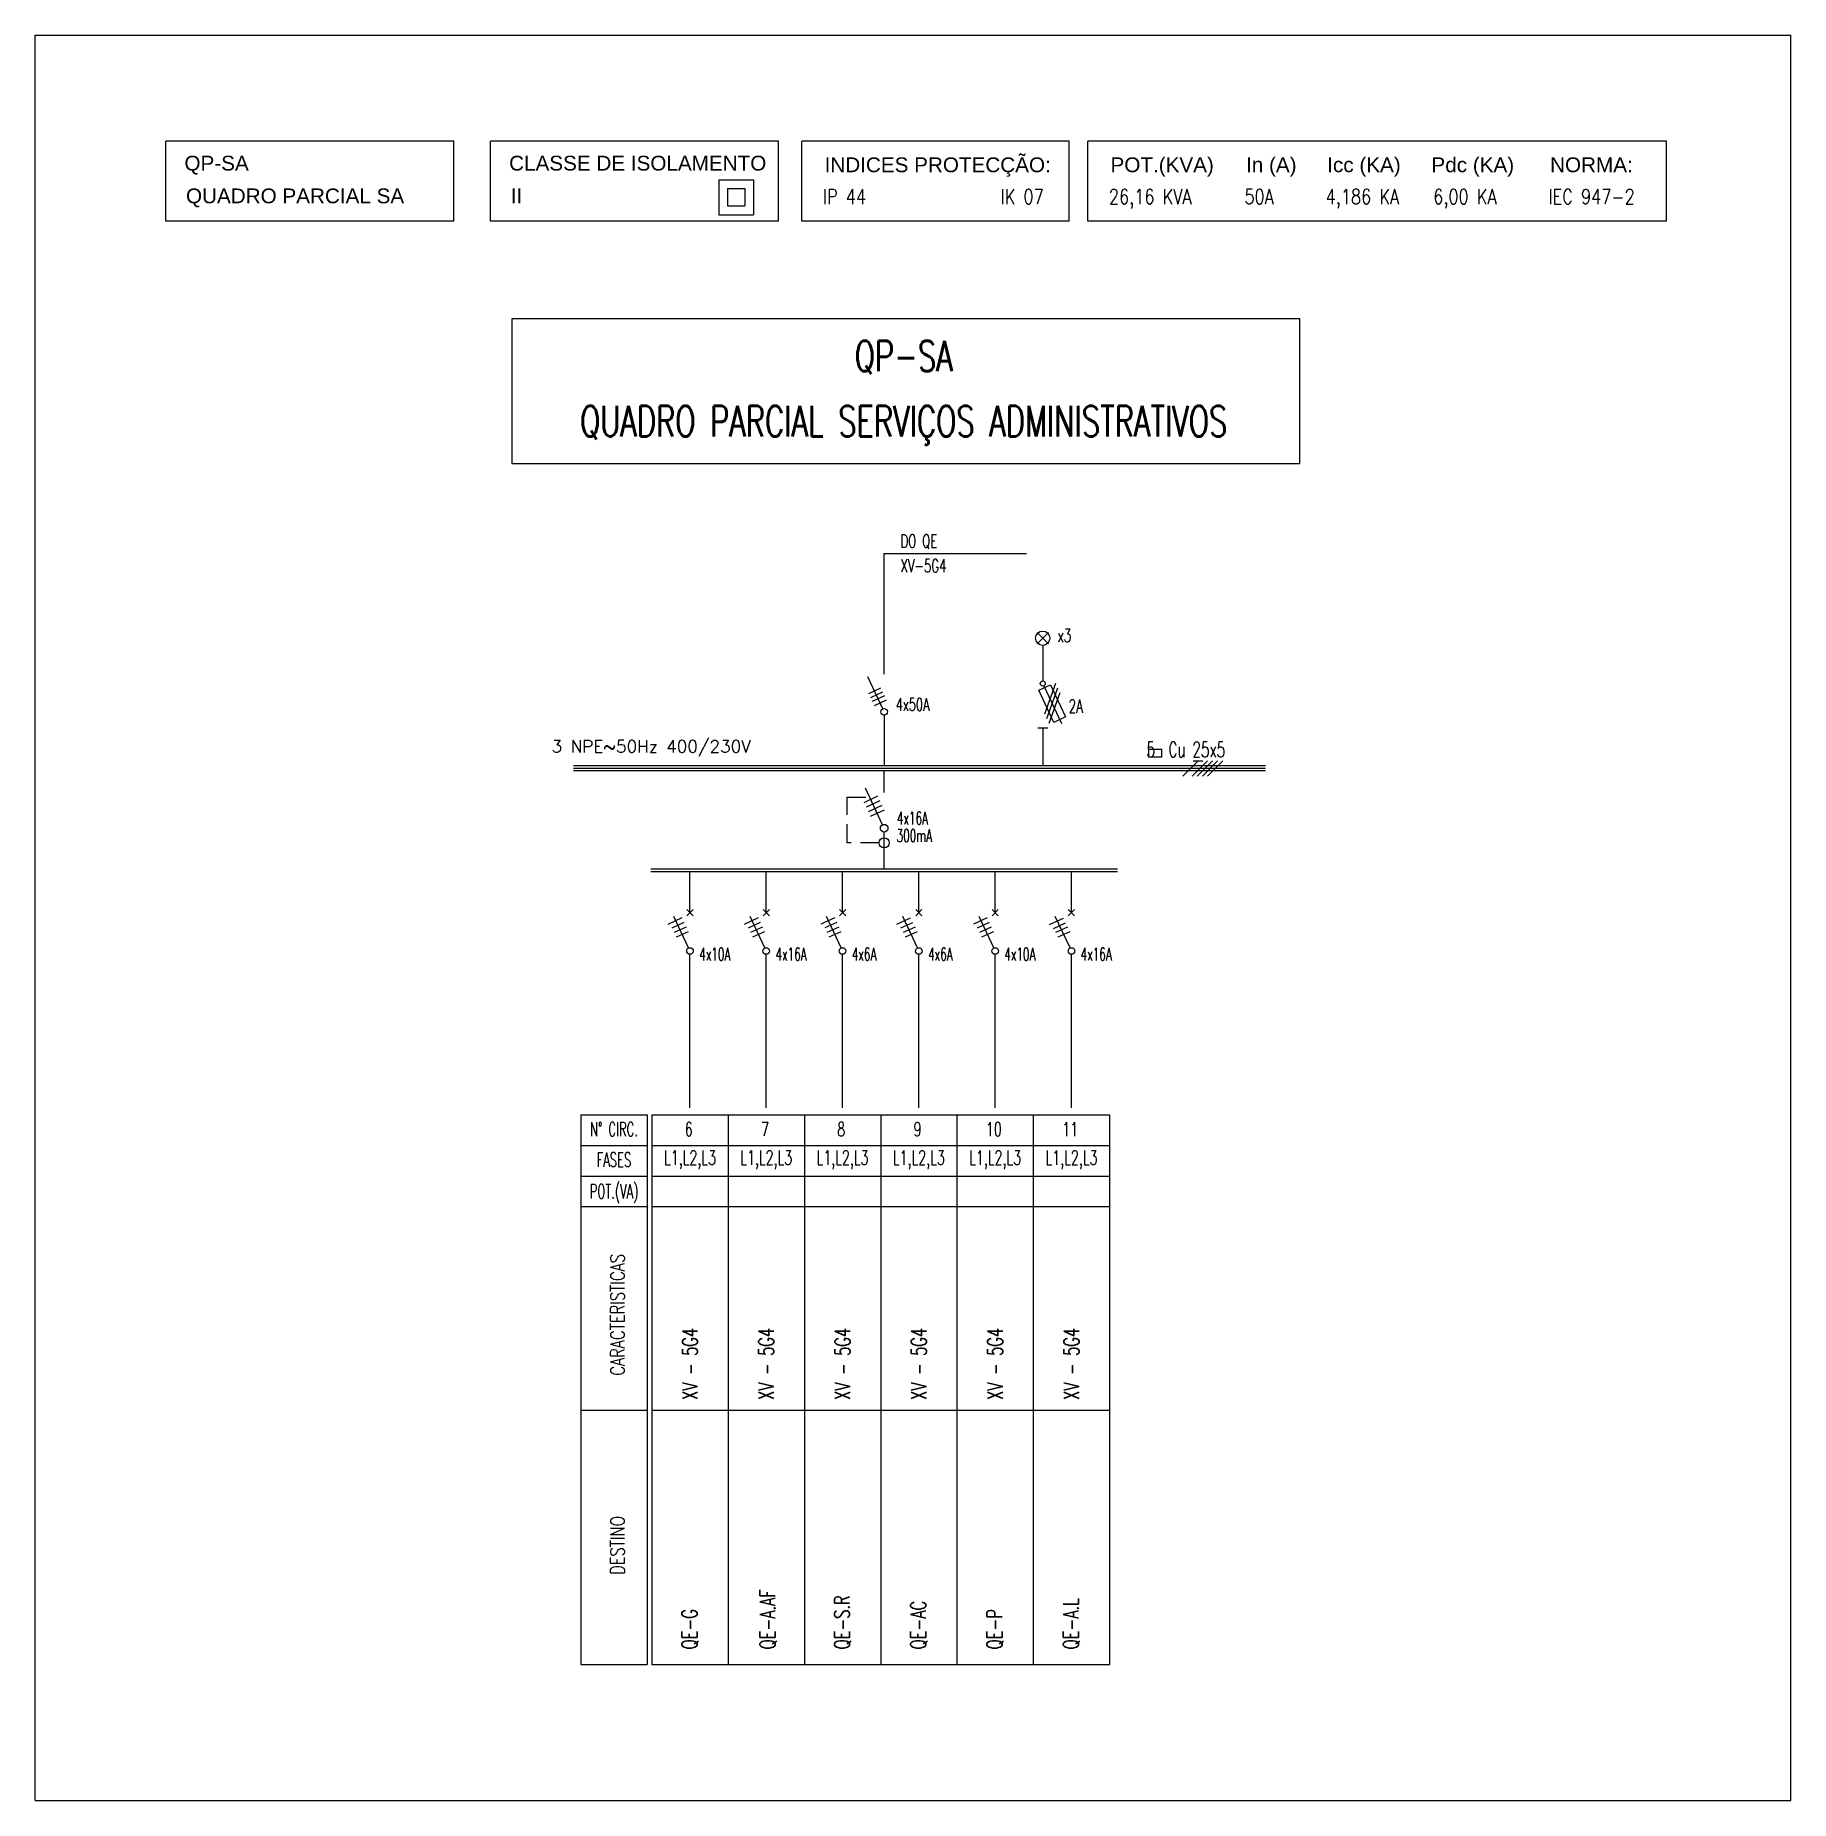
# Model space of a CAD drawing. Header units: millimetres. Extents: x -35961 to -35580, y 154458 to 154764.
# Drawn here: x -35817.95 to -35794.45, y 154543.35 to 154566.97 of the extents above; entities that cross this region are included whole.
import ezdxf
from ezdxf.enums import TextEntityAlignment as Align

# ---------------------------------------------------------------- set-up
doc = ezdxf.new("R2010")
doc.units = ezdxf.units.MM
doc.header["$MEASUREMENT"] = 0
doc.linetypes.add('HIDDEN', pattern=[0.375, 0.25, -0.125])
doc.layers.add('ELÉCTRICO', color=255, linetype='Continuous')
doc.layers.add('SIMBOLOGIA', color=255, linetype='Continuous')
doc.styles.add('ARIAL', font='arial.ttf')
doc.styles.add('ROMANS', font='romans')
doc.styles.add('SIMPLEX', font='SIMPLEX')

msp = doc.modelspace()

# ---------------------------------------------------------------- texts
at = {"layer": 'SIMBOLOGIA', "style": 'ARIAL'}
for s, p in [('QP-SA', (-35815.952, 154565.161)), ('CLASSE DE ISOLAMENTO', (-35811.606, 154565.161)), ('INDICES PROTECÇÃO:', (-35807.383, 154565.139)), ('POT.(KVA)', (-35803.556, 154565.139)), ('In (A)', (-35801.742, 154565.139)), ('Icc (KA)', (-35800.655, 154565.139)), ('Pdc (KA)', (-35799.26, 154565.139)), ('NORMA:', (-35797.672, 154565.139)), ('QUADRO PARCIAL SA', (-35815.931, 154564.723)), ('II', (-35811.585, 154564.723))]:
    msp.add_text(s, height=0.198, dxfattribs=at).set_placement(p)
at = {"layer": 'SIMBOLOGIA', "color": 7, "style": 'ROMANS', "width": 0.8}
for s, p in [('IP 44', (-35807.405, 154564.713)), ('IK 07', (-35805.027, 154564.713)), ('26,16 KVA', (-35803.578, 154564.713)), ('50A', (-35801.764, 154564.713)), ('4,186 KA', (-35800.677, 154564.713)), ('6,00 KA', (-35799.237, 154564.713)), ('IEC 947-2', (-35797.693, 154564.713))]:
    msp.add_text(s, height=0.198, dxfattribs=at).set_placement(p)
at = {"layer": 'SIMBOLOGIA', "style": 'SIMPLEX', "width": 0.7}
for s, height, p in [('QP-SA', 0.4085, (-35806.324, 154562.475)), ('QUADRO PARCIAL SERVIÇOS ADMINISTRATIVOS', 0.40846, (-35806.324, 154561.603))]:
    msp.add_text(s, height=height, dxfattribs=at).set_placement(p, align=Align.CENTER)
at = {"layer": 'SIMBOLOGIA', "style": 'SIMPLEX', "width": 0.65}
for s, height, p in [('DO QE', 0.177, (-35806.368, 154560.115)), ('XV-5G4', 0.177, (-35806.368, 154559.785)), ('x3', 0.177, (-35804.265, 154558.851)), ('4x50A', 0.1702, (-35806.431, 154557.932)), ('2A', 0.177, (-35804.115, 154557.906))]:
    msp.add_text(s, height=height, dxfattribs=at).set_placement(p)
at = {"layer": 'SIMBOLOGIA', "color": 7, "style": 'ROMANS'}
msp.add_text('3 NPE~50Hz 400/230V', height=0.165, dxfattribs=at).set_placement((-35811.038, 154557.373))
at = {"layer": 'SIMBOLOGIA', "style": 'SIMPLEX', "width": 0.65}
msp.add_text('5  Cu 25x5', height=0.2042, dxfattribs=at).set_placement((-35802.022, 154557.312), align=Align.RIGHT)
at = {"layer": 'SIMBOLOGIA', "style": 'SIMPLEX', "width": 0.6}
for s, p in [('4x16A', (-35806.416, 154556.581)), ('300mA', (-35806.419, 154556.347)), ('4x10A', (-35809.061, 154554.761)), ('4x16A', (-35808.04, 154554.761)), ('4x6A', (-35807.019, 154554.761)), ('4x6A', (-35805.998, 154554.761)), ('4x10A', (-35804.977, 154554.761)), ('4x16A', (-35803.956, 154554.761))]:
    msp.add_text(s, height=0.1702, dxfattribs=at).set_placement(p, align=Align.TOP_LEFT)
at = {"layer": 'SIMBOLOGIA', "style": 'SIMPLEX'}
for s, height, width, p in [('N%%D CIRC.', 0.1905, 0.6, (-35810.203, 154552.333)), ('6', 0.19, 0.65, (-35809.202, 154552.333)), ('7', 0.19, 0.65, (-35808.181, 154552.333)), ('8', 0.19, 0.65, (-35807.16, 154552.333)), ('9', 0.19, 0.65, (-35806.139, 154552.333)), ('10', 0.1905, 0.65, (-35805.118, 154552.333)), ('11', 0.1905, 0.65, (-35804.096, 154552.333)), ('FASES', 0.1905, 0.6, (-35810.203, 154551.924)), ('L1,L2,L3', 0.1905, 0.65, (-35809.185, 154551.924)), ('L1,L2,L3', 0.1905, 0.65, (-35808.164, 154551.924)), ('L1,L2,L3', 0.1905, 0.65, (-35807.143, 154551.924)), ('L1,L2,L3', 0.1905, 0.65, (-35806.122, 154551.924)), ('L1,L2,L3', 0.1905, 0.65, (-35805.101, 154551.924)), ('L1,L2,L3', 0.1905, 0.65, (-35804.079, 154551.924)), ('POT.(VA)', 0.1905, 0.6, (-35810.203, 154551.488))]:
    msp.add_text(s, height=height, dxfattribs=dict(at, width=width)).set_placement(p, align=Align.MIDDLE)
at = {"layer": 'SIMBOLOGIA', "style": 'SIMPLEX', "width": 0.75}
for s, height, p in [('CARACTERISTICAS', 0.19049, (-35810.155, 154549.85)), ('DESTINO', 0.1905, (-35810.155, 154546.763))]:
    msp.add_text(s, height=height, rotation=90, dxfattribs=at).set_placement(p, align=Align.MIDDLE)
at = {"layer": 'SIMBOLOGIA', "style": 'SIMPLEX', "width": 0.7}
for s, p in [('XV - 5G4', (-35809.083, 154548.711)), ('XV - 5G4', (-35808.062, 154548.711)), ('XV - 5G4', (-35807.04, 154548.711)), ('XV - 5G4', (-35806.019, 154548.711)), ('XV - 5G4', (-35804.998, 154548.711)), ('XV - 5G4', (-35803.977, 154548.711)), ('QE-A.AF', (-35808.044, 154545.372)), ('QE-S.R ', (-35807.048, 154545.372)), ('QE-AC', (-35806.027, 154545.372)), ('QE-A.L', (-35803.984, 154545.372)), ('QE-G', (-35809.09, 154545.372)), ('QE-P', (-35805.006, 154545.372))]:
    msp.add_text(s, height=0.2042, rotation=90, dxfattribs=at).set_placement(p)

# ---------------------------------------------------------------- linework, layer by layer
at = {"layer": 'ELÉCTRICO', "linetype": 'Continuous', "ltscale": 0.03}
for p, q in [((-35817.948, 154566.971), (-35794.451, 154566.971)), ((-35817.948, 154543.348), (-35794.451, 154543.348))]:
    msp.add_line(p, q, dxfattribs=at)
at = {"layer": 'SIMBOLOGIA', "linetype": 'Continuous', "ltscale": 0.03}
for p, q in [((-35817.948, 154543.348), (-35817.948, 154566.971)), ((-35794.451, 154543.348), (-35794.451, 154566.971))]:
    msp.add_line(p, q, dxfattribs=at)
at = {"layer": 'SIMBOLOGIA', "color": 8}
for p, q in [((-35816.201, 154564.485), (-35816.201, 154565.556)), ((-35812.345, 154565.556), (-35816.201, 154565.556)), ((-35812.345, 154564.485), (-35812.345, 154565.556)), ((-35811.855, 154564.485), (-35811.855, 154565.556)), ((-35807.999, 154565.556), (-35811.855, 154565.556)), ((-35807.999, 154564.485), (-35807.999, 154565.556)), ((-35807.688, 154564.485), (-35807.688, 154565.556)), ((-35804.109, 154565.556), (-35807.688, 154565.556)), ((-35804.109, 154564.485), (-35804.109, 154565.556)), ((-35803.861, 154564.485), (-35803.861, 154565.556)), ((-35796.116, 154565.556), (-35803.861, 154565.556)), ((-35796.116, 154564.485), (-35796.116, 154565.556)), ((-35812.345, 154564.485), (-35816.201, 154564.485)), ((-35807.999, 154564.485), (-35811.855, 154564.485)), ((-35804.109, 154564.485), (-35807.688, 154564.485)), ((-35796.116, 154564.485), (-35803.861, 154564.485))]:
    msp.add_line(p, q, dxfattribs=at)
at = {"layer": 'SIMBOLOGIA'}
for p, q in [((-35808.799, 154565.037), (-35808.333, 154565.037)), ((-35808.799, 154565.037), (-35808.799, 154564.57)), ((-35808.683, 154564.92), (-35808.683, 154564.687)), ((-35808.683, 154564.92), (-35808.449, 154564.92)), ((-35808.449, 154564.92), (-35808.449, 154564.687)), ((-35808.333, 154565.037), (-35808.333, 154564.57)), ((-35808.683, 154564.687), (-35808.449, 154564.687)), ((-35808.799, 154564.57), (-35808.333, 154564.57)), ((-35806.589, 154560.036), (-35804.679, 154560.036)), ((-35806.587, 154558.424), (-35806.587, 154560.036)), ((-35804.463, 154558.903), (-35804.54, 154558.98)), ((-35804.463, 154558.903), (-35804.386, 154558.98)), ((-35804.463, 154558.903), (-35804.54, 154558.826)), ((-35804.463, 154558.903), (-35804.386, 154558.826)), ((-35804.463, 154558.808), (-35804.463, 154558.331)), ((-35806.605, 154557.958), (-35806.805, 154558.387)), ((-35806.635, 154558.236), (-35806.797, 154558.16)), ((-35804.516, 154558.209), (-35804.361, 154558.281)), ((-35804.449, 154558.266), (-35804.213, 154557.761)), ((-35804.293, 154558.295), (-35804.441, 154557.888)), ((-35804.264, 154558.233), (-35804.412, 154557.826)), ((-35804.361, 154558.281), (-35804.16, 154557.849)), ((-35806.609, 154558.182), (-35806.771, 154558.106)), ((-35806.583, 154558.13), (-35806.745, 154558.054)), ((-35806.558, 154558.076), (-35806.72, 154558)), ((-35804.314, 154557.777), (-35804.516, 154558.209)), ((-35804.235, 154558.171), (-35804.383, 154557.764)), ((-35806.586, 154557.873), (-35806.586, 154557.195)), ((-35804.16, 154557.849), (-35804.314, 154557.777)), ((-35804.531, 154557.705), (-35804.395, 154557.705)), ((-35804.463, 154557.705), (-35804.463, 154557.195)), ((-35803.048, 154557.417), (-35802.871, 154557.417)), ((-35803.048, 154557.417), (-35803.048, 154557.312)), ((-35802.871, 154557.312), (-35803.048, 154557.312)), ((-35802.871, 154557.312), (-35802.871, 154557.417)), ((-35801.48, 154557.195), (-35810.746, 154557.195)), ((-35801.48, 154557.161), (-35810.746, 154557.161)), ((-35801.48, 154557.127), (-35810.746, 154557.127)), ((-35806.586, 154556.837), (-35806.586, 154557.127)), ((-35802.589, 154557.059), (-35802.385, 154557.263)), ((-35802.463, 154557.059), (-35802.259, 154557.263)), ((-35802.451, 154557.263), (-35802.32, 154557.263)), ((-35802.395, 154557.059), (-35802.191, 154557.263)), ((-35802.327, 154557.059), (-35802.122, 154557.263)), ((-35802.259, 154557.059), (-35802.054, 154557.263)), ((-35806.608, 154556.407), (-35806.836, 154556.897)), ((-35806.673, 154556.788), (-35806.858, 154556.702)), ((-35806.644, 154556.726), (-35806.829, 154556.64)), ((-35806.615, 154556.665), (-35806.8, 154556.578)), ((-35806.587, 154556.603), (-35806.772, 154556.517)), ((-35806.586, 154555.816), (-35806.586, 154556.31)), ((-35809.709, 154555.816), (-35803.464, 154555.816)), ((-35809.709, 154555.782), (-35803.464, 154555.782)), ((-35809.185, 154555.234), (-35809.185, 154555.774)), ((-35808.164, 154555.234), (-35808.164, 154555.774)), ((-35807.143, 154555.234), (-35807.143, 154555.774)), ((-35806.121, 154555.234), (-35806.121, 154555.774)), ((-35805.1, 154555.234), (-35805.1, 154555.774)), ((-35804.079, 154555.234), (-35804.079, 154555.774)), ((-35809.296, 154555.16), (-35809.481, 154555.074)), ((-35809.204, 154554.758), (-35809.401, 154555.181)), ((-35809.143, 154555.188), (-35809.227, 154555.271)), ((-35809.227, 154555.188), (-35809.143, 154555.271)), ((-35808.274, 154555.161), (-35808.459, 154555.074)), ((-35808.182, 154554.758), (-35808.38, 154555.181)), ((-35808.122, 154555.188), (-35808.205, 154555.271)), ((-35808.205, 154555.188), (-35808.122, 154555.271)), ((-35807.247, 154555.163), (-35807.433, 154555.077)), ((-35807.161, 154554.758), (-35807.359, 154555.181)), ((-35807.101, 154555.188), (-35807.184, 154555.271)), ((-35807.184, 154555.188), (-35807.101, 154555.271)), ((-35806.237, 154555.158), (-35806.422, 154555.071)), ((-35806.14, 154554.758), (-35806.338, 154555.181)), ((-35806.08, 154555.188), (-35806.163, 154555.271)), ((-35806.163, 154555.188), (-35806.08, 154555.271)), ((-35805.207, 154555.161), (-35805.392, 154555.075)), ((-35805.119, 154554.758), (-35805.316, 154555.181)), ((-35805.059, 154555.188), (-35805.142, 154555.271)), ((-35805.142, 154555.188), (-35805.059, 154555.271)), ((-35804.191, 154555.153), (-35804.376, 154555.066)), ((-35804.098, 154554.758), (-35804.295, 154555.181)), ((-35804.037, 154555.188), (-35804.121, 154555.271)), ((-35804.121, 154555.188), (-35804.037, 154555.271)), ((-35809.267, 154555.099), (-35809.427, 154555.024)), ((-35809.237, 154555.038), (-35809.397, 154554.963)), ((-35809.208, 154554.976), (-35809.368, 154554.901)), ((-35808.245, 154555.099), (-35808.405, 154555.024)), ((-35808.216, 154555.038), (-35808.375, 154554.963)), ((-35808.187, 154554.976), (-35808.347, 154554.901)), ((-35807.219, 154555.101), (-35807.379, 154555.027)), ((-35807.194, 154555.038), (-35807.354, 154554.963)), ((-35807.166, 154554.976), (-35807.326, 154554.901)), ((-35806.208, 154555.096), (-35806.368, 154555.021)), ((-35806.173, 154555.038), (-35806.333, 154554.963)), ((-35806.144, 154554.976), (-35806.304, 154554.901)), ((-35805.179, 154555.099), (-35805.339, 154555.025)), ((-35805.152, 154555.038), (-35805.312, 154554.963)), ((-35805.123, 154554.976), (-35805.283, 154554.901)), ((-35804.162, 154555.091), (-35804.322, 154555.016)), ((-35804.131, 154555.038), (-35804.291, 154554.963)), ((-35804.102, 154554.976), (-35804.262, 154554.901)), ((-35809.185, 154553.831), (-35809.185, 154554.674)), ((-35808.164, 154553.831), (-35808.164, 154554.674)), ((-35807.143, 154553.831), (-35807.143, 154554.674)), ((-35806.121, 154553.831), (-35806.121, 154554.674)), ((-35805.1, 154553.831), (-35805.1, 154554.674)), ((-35804.079, 154553.831), (-35804.079, 154554.674)), ((-35809.185, 154552.617), (-35809.185, 154553.831)), ((-35808.164, 154552.617), (-35808.164, 154553.831)), ((-35807.143, 154552.617), (-35807.143, 154553.831)), ((-35806.121, 154552.617), (-35806.121, 154553.831)), ((-35805.1, 154552.617), (-35805.1, 154553.831)), ((-35804.079, 154552.617), (-35804.079, 154553.831))]:
    msp.add_line(p, q, dxfattribs=at)
at = {"layer": 'SIMBOLOGIA', "linetype": 'HIDDEN'}
for p, q in [((-35807.082, 154556.165), (-35807.082, 154556.778)), ((-35807.082, 154556.778), (-35806.781, 154556.778)), ((-35806.654, 154556.165), (-35807.082, 154556.165))]:
    msp.add_line(p, q, dxfattribs=at)
at = {"layer": 'SIMBOLOGIA', "linetype": 'Continuous'}
for p, q in [((-35810.648, 154552.523), (-35810.648, 154545.171)), ((-35810.648, 154552.523), (-35809.759, 154552.523)), ((-35809.759, 154552.523), (-35809.759, 154545.171)), ((-35809.696, 154552.523), (-35803.568, 154552.523)), ((-35809.696, 154552.523), (-35809.696, 154545.171)), ((-35808.674, 154552.523), (-35808.674, 154545.171)), ((-35807.653, 154552.523), (-35807.653, 154545.171)), ((-35806.632, 154552.523), (-35806.632, 154545.171)), ((-35805.611, 154552.523), (-35805.611, 154545.171)), ((-35804.59, 154552.523), (-35804.59, 154545.171)), ((-35803.568, 154552.523), (-35803.568, 154545.171)), ((-35810.648, 154552.115), (-35809.759, 154552.115)), ((-35809.696, 154552.115), (-35803.568, 154552.115)), ((-35810.648, 154551.706), (-35809.759, 154551.706)), ((-35809.696, 154551.706), (-35803.568, 154551.706)), ((-35810.648, 154551.298), (-35809.759, 154551.298)), ((-35809.696, 154551.298), (-35803.568, 154551.298)), ((-35810.648, 154548.575), (-35809.759, 154548.575)), ((-35809.696, 154548.575), (-35803.568, 154548.575)), ((-35810.648, 154545.171), (-35809.759, 154545.171)), ((-35809.696, 154545.171), (-35803.568, 154545.171))]:
    msp.add_line(p, q, dxfattribs=at)
at = {"layer": 'SIMBOLOGIA'}
msp.add_lwpolyline([(-35811.566, 154563.18), (-35801.027, 154563.18), (-35801.027, 154561.235), (-35811.566, 154561.235)], close=True, dxfattribs=at)
for centre, radius in [((-35804.463, 154558.903), 0.0953), ((-35804.463, 154558.297), 0.034), ((-35806.586, 154557.918), 0.0447), ((-35806.586, 154556.361), 0.0511), ((-35806.586, 154556.165), 0.0681), ((-35809.185, 154554.718), 0.0441), ((-35808.164, 154554.718), 0.0441), ((-35807.143, 154554.718), 0.0441), ((-35806.121, 154554.718), 0.0441), ((-35805.1, 154554.718), 0.0441), ((-35804.079, 154554.718), 0.0441)]:
    msp.add_circle(centre, radius, dxfattribs=at)

msp.set_redraw_order([(e.dxf.handle, doc.entitydb.next_handle()) for e in msp.query("TEXT MTEXT ATTDEF DIMENSION ARC_DIMENSION")])  # texts and dimensions are drawn at this point

doc.saveas('drawing.dxf')
